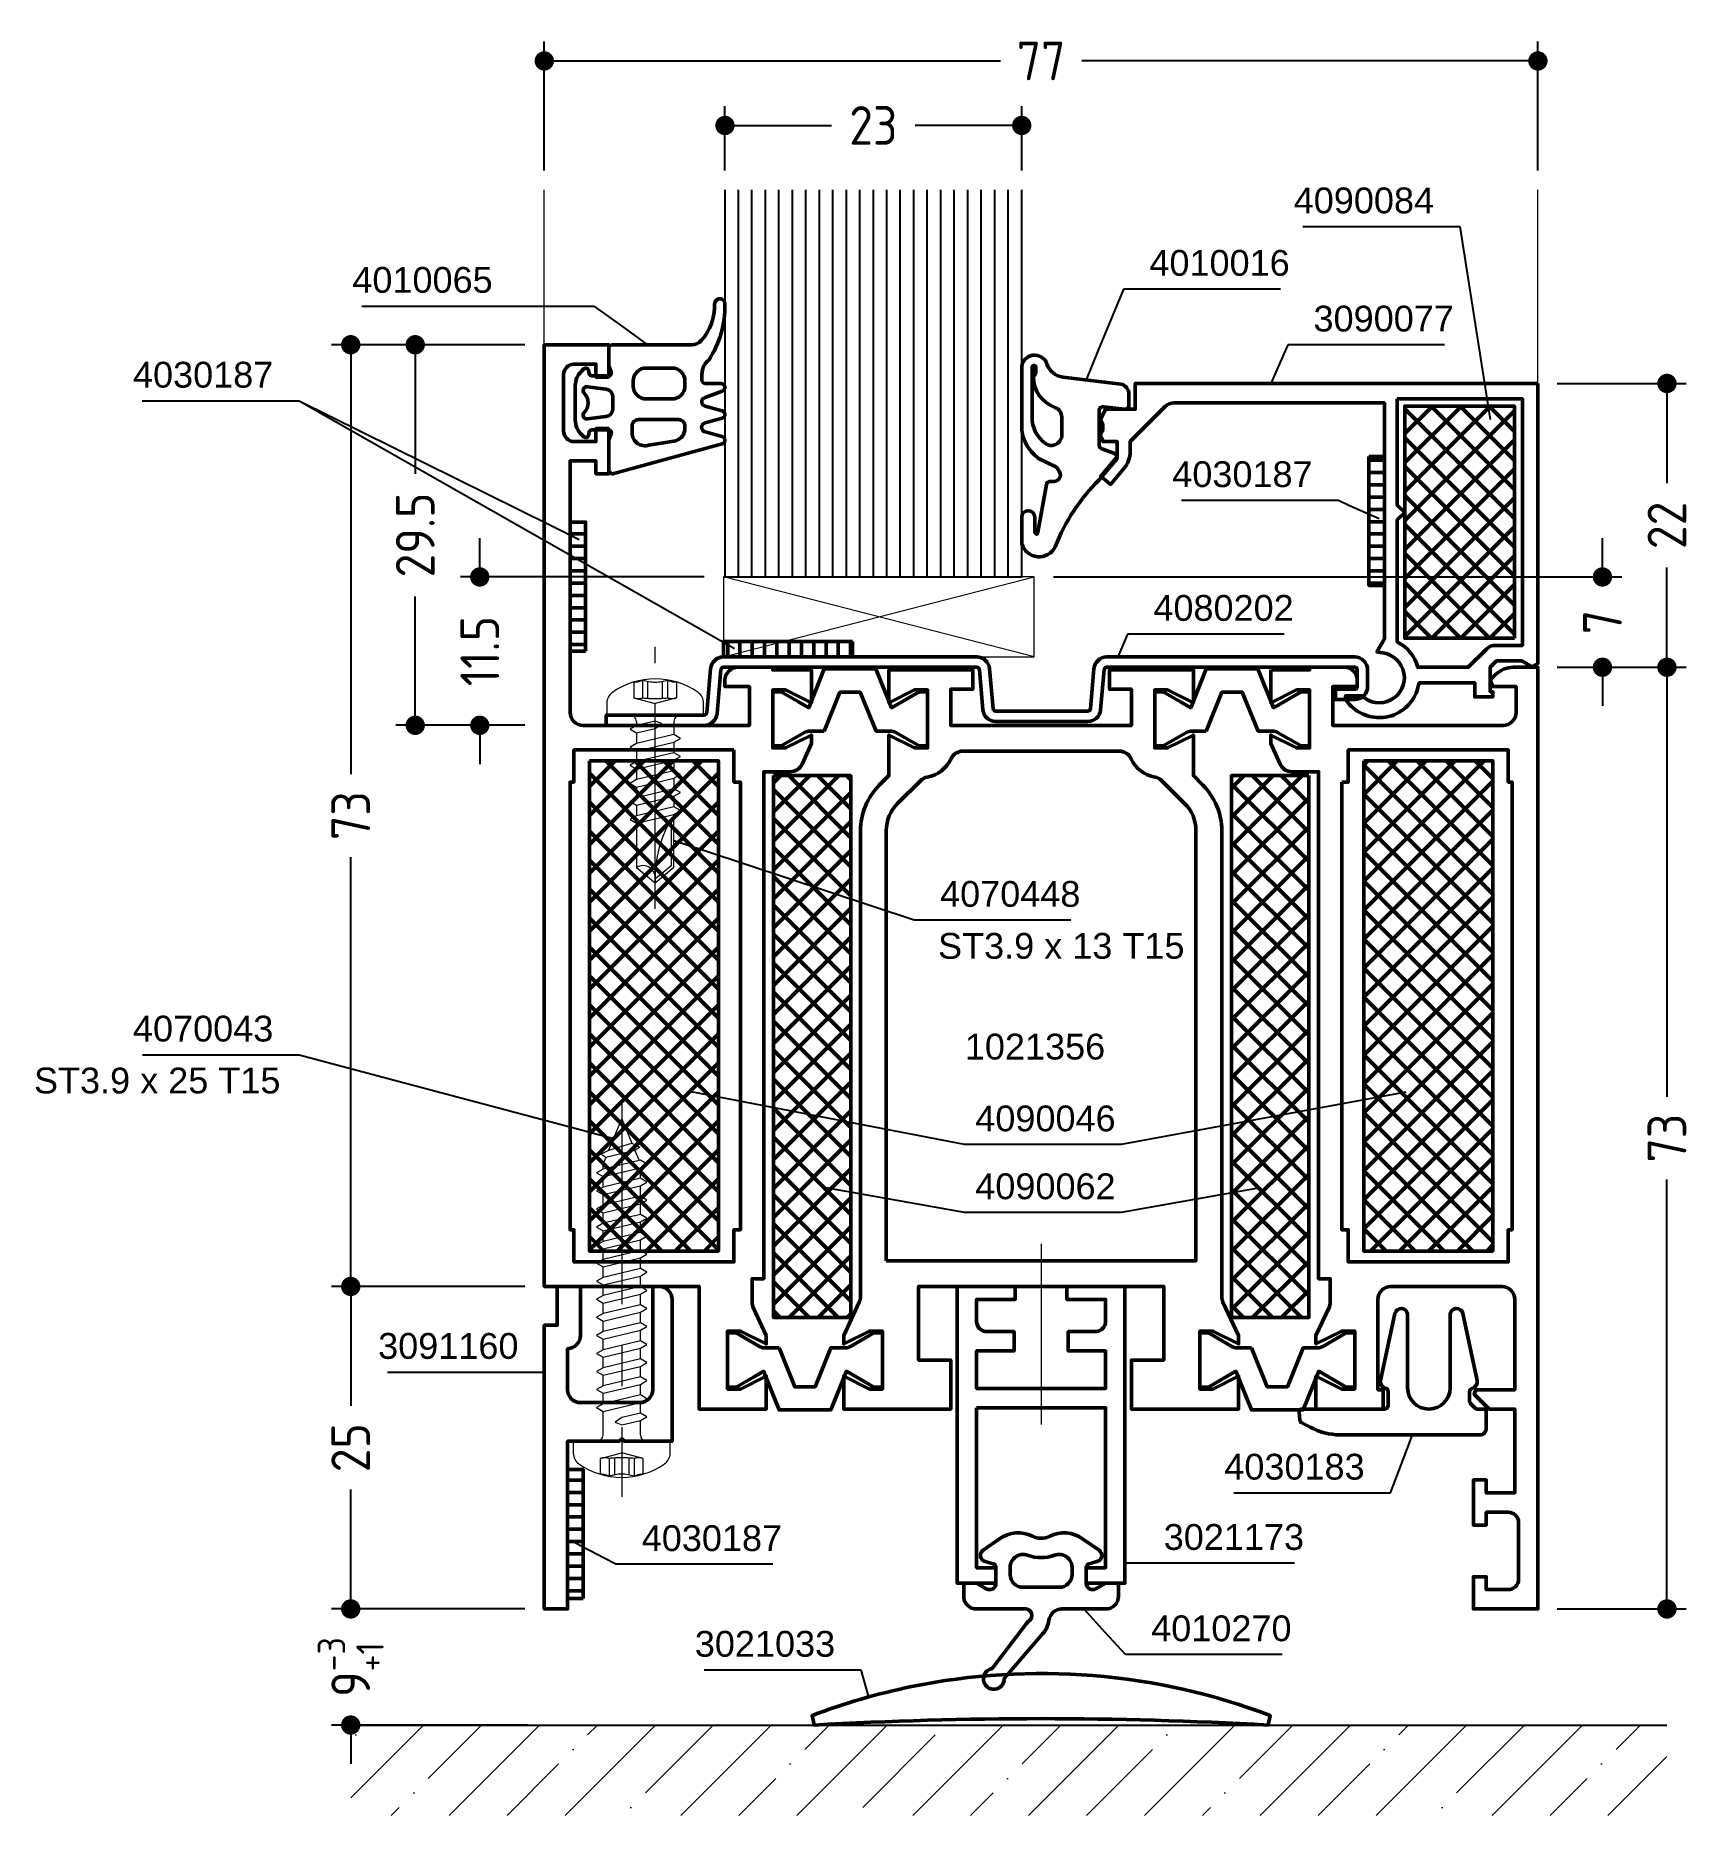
# Model space of a CAD drawing. Header units: millimetres. Extents: x 34 to 162, y 72 to 210.
import ezdxf
from ezdxf.enums import TextEntityAlignment as Align

# ---------------------------------------------------------------- set-up
doc = ezdxf.new("R2010")
doc.units = ezdxf.units.MM
doc.linetypes.add('CENTER', pattern=[50.8, 31.75, -6.35, 6.35, -6.35])
doc.linetypes.add('HIDDEN', pattern=[9.525, 6.35, -3.175])
for name, color, linetype, lineweight in [('AM_5', 3, 'Continuous', 25), ('AM_C', 50, 'Continuous', 50), ('AM_S', 80, 'Continuous', 50), ('Cent3', 70, 'CENTER', 18), ('CHide4', 10, 'HIDDEN', 13), ('Cont2', 2, 'Continuous', 25), ('Cont3', 70, 'Continuous', 18), ('Cont4', 10, 'Continuous', 13)]:
    doc.layers.add(name, color=color, linetype=linetype, lineweight=lineweight)
doc.styles.add('HBS_DIMTEXTSTYLE', font='isocp.shx')
doc.styles.add('SWISSL', font='swissl.ttf')
doc.dimstyles.new('Konstruktionsschnitt 1-1$0', dxfattribs={"dimscale": 0, "dimtxt": 3, "dimasz": 1.5, "dimexe": 1.5, "dimexo": 1.5, "dimgap": 1.5, "dimtad": 0, "dimdsep": 46, "dimtxsty": 'HBS_DIMTEXTSTYLE', "dimblk": 'PUNKT', "dimcen": 0, "dimclrd": 3, "dimclre": 3, "dimclrt": 2, "dimadec": 1, "dimazin": 2, "dimtfac": 0.7, "dimtofl": 0, "dimtmove": 0, "dimatfit": 3, "dimfxl": 0, "dimtolj": 1, "dimtzin": 0, "dimarcsym": 0})

msp = doc.modelspace()

# ---------------------------------------------------------------- texts
at = {"layer": 'AM_5', "color": 2, "char_height": 2, "style": 'SWISSL'}
for s, insert, attachment_point in [('1021356', (116.885, 132.713), 3), ('4090046', (106.818, 125.118), 7), ('4090062', (106.818, 119.856), 7)]:
    msp.add_mtext(s, dxfattribs=dict(at, insert=insert, attachment_point=attachment_point))

# ---------------------------------------------------------------- blocks, each defined once
blk = doc.blocks.new('*U22', base_point=(87.42, 214.28))
for p, q in [((88.46, 214.28), (88.46, 244.28)), ((89.51, 214.28), (89.51, 244.28)), ((90.56, 214.28), (90.56, 244.28)), ((91.6, 214.28), (91.6, 244.28)), ((92.65, 214.28), (92.65, 244.28)), ((93.69, 214.28), (93.69, 244.28)), ((94.74, 214.28), (94.74, 244.28)), ((95.78, 214.28), (95.78, 244.28)), ((96.83, 214.28), (96.83, 244.28)), ((97.87, 214.28), (97.87, 244.28)), ((98.92, 214.28), (98.92, 244.28)), ((99.96, 214.28), (99.96, 244.28)), ((101.01, 214.28), (101.01, 244.28)), ((102.06, 214.28), (102.06, 244.28)), ((103.1, 214.28), (103.1, 244.28)), ((104.15, 214.28), (104.15, 244.28)), ((105.19, 214.28), (105.19, 244.28)), ((106.24, 214.28), (106.24, 244.28)), ((107.28, 214.28), (107.28, 244.28)), ((108.33, 214.28), (108.33, 244.28)), ((109.37, 214.28), (109.37, 244.28))]:
    blk.add_line(p, q)
blk.add_lwpolyline([(87.42, 244.28), (87.42, 214.28), (110.42, 214.28), (110.42, 244.28)])
blk = doc.blocks.new('PUNKT')
at = {"color": 0, "linetype": 'Continuous'}
blk.add_line((-0.5, 0), (-1, 0), dxfattribs=at)
at = {"color": 0, "linetype": 'Continuous', "const_width": 0.5}
blk.add_lwpolyline([(-0.25, 0, 1), (0.25, 0, 1)], format="xyb", close=True, dxfattribs=at)
blk = doc.blocks.new('*D30')
at = {"layer": 'AM_5', "color": 3, "lineweight": -2, "transparency": 16777216}
for p, q in [((71.92, 186.12), (56.92, 186.12)), ((58.42, 184.62), (58.42, 152.83)), ((58.42, 114.62), (58.42, 146.4)), ((71.92, 113.12), (56.92, 113.12))]:
    blk.add_line(p, q, dxfattribs=at)
at = {"layer": 'AM_5', "color": 3, "lineweight": -2, "transparency": 16777216, "xscale": 1.5, "yscale": 1.5, "zscale": 1.5}
for p, rotation in [((58.42, 186.12), 90), ((58.42, 113.12), 270)]:
    blk.add_blockref('PUNKT', p, dxfattribs=dict(at, rotation=rotation))
at = {"layer": 'AM_5', "color": 2, "transparency": 16777216, "insert": (58.42, 149.62), "char_height": 3, "attachment_point": 5, "rotation": 90, "style": 'HBS_DIMTEXTSTYLE'}
blk.add_mtext('\\A1;73', dxfattribs=at)
blk = doc.blocks.new('*D31')
at = {"layer": 'AM_5', "color": 3, "lineweight": -2, "transparency": 16777216}
for p, q in [((151.92, 161.12), (161.92, 161.12)), ((160.42, 159.62), (160.42, 127.83)), ((160.42, 89.62), (160.42, 121.4)), ((151.92, 88.12), (161.92, 88.12))]:
    blk.add_line(p, q, dxfattribs=at)
at = {"layer": 'AM_5', "color": 3, "lineweight": -2, "transparency": 16777216, "xscale": 1.5, "yscale": 1.5, "zscale": 1.5}
for p, rotation in [((160.42, 161.12), 90), ((160.42, 88.12), 270)]:
    blk.add_blockref('PUNKT', p, dxfattribs=dict(at, rotation=rotation))
at = {"layer": 'AM_5', "color": 2, "transparency": 16777216, "insert": (160.42, 124.62), "char_height": 3, "attachment_point": 5, "rotation": 90, "style": 'HBS_DIMTEXTSTYLE'}
blk.add_mtext('\\A1;73', dxfattribs=at)
blk = doc.blocks.new('*D32')
at = {"layer": 'AM_5', "color": 3, "lineweight": -2, "transparency": 16777216}
for p, q in [((58.42, 89.62), (58.42, 91.12)), ((71.92, 88.12), (56.92, 88.12)), ((72.12, 79.12), (56.92, 79.12)), ((58.42, 77.62), (58.42, 76.12))]:
    blk.add_line(p, q, dxfattribs=at)
at = {"layer": 'AM_5', "color": 3, "lineweight": -2, "transparency": 16777216, "xscale": 1.5, "yscale": 1.5, "zscale": 1.5}
for p, rotation in [((58.42, 88.12), 270), ((58.42, 79.12), 90)]:
    blk.add_blockref('PUNKT', p, dxfattribs=dict(at, rotation=rotation))
at = {"layer": 'AM_5', "color": 2, "transparency": 16777216, "insert": (58.42, 83.62), "char_height": 3, "attachment_point": 5, "rotation": 90, "style": 'HBS_DIMTEXTSTYLE'}
blk.add_mtext('\\A1;9{}{\\H0.71x;\\C2;\\S-3^ +1;}', dxfattribs=at)
blk = doc.blocks.new('ws4070043')
at = {"layer": 'Cent3', "ltscale": 0.5}
blk.add_line((0, -26.5), (0, 4.3), dxfattribs=at)
at = {"layer": 'CHide4', "ltscale": 0.3}
for p, q in [((-0.97, 1.33), (-0.97, 2.72)), ((-0.56, 1.33), (-0.56, 2.61)), ((0.56, 1.33), (0.56, 2.61)), ((0.97, 1.33), (0.97, 2.72))]:
    blk.add_line(p, q, dxfattribs=at)
for points in [[(-1.65, 2.56), (-1.65, 1.33)], [(1.65, 2.56), (1.65, 1.33)], [(-1.65, 1.33), (0, 0.89)], [(1.65, 1.33), (0, 0.89)]]:
    blk.add_lwpolyline(points, dxfattribs=at)
for centre, radius, start, end in [((-1.59, 3.84), 1.28, 267.2848, 298.8872), ((0, 5.49), 2.94, 250.6988, 289.3012), ((1.59, 3.84), 1.28, 241.1128, 272.7152), ((-1.31, 2.49), 1.21, 253.6643, 286.3357), ((0, 11.41), 10.13, 264.4948, 275.5052), ((1.31, 2.49), 1.21, 253.6643, 286.3357)]:
    blk.add_arc(centre, radius, start, end, dxfattribs=at)
at = {"layer": 'Cont4'}
blk.add_lwpolyline([(3.32, 1.75, 0.314856), (-3.32, 1.75, 0.244912), (-3.75, 0.93), (-3.75, 0), (3.75, 0), (3.75, 0.93, 0.244912), (3.32, 1.75, 0.138291)], format="xyb", dxfattribs=at)
for points in [[(-1.95, -1.9), (-1.45, -2.19), (0, -1.84), (0.5, -1.47), (0, -1.27), (-1.45, -1.61)], [(-1.95, -3.3), (-1.45, -3.59), (1.45, -2.9), (1.95, -2.61), (1.45, -2.32), (-1.45, -3.01)], [(-1.95, -4.7), (-1.45, -4.99), (1.45, -4.3), (1.95, -4.01), (1.45, -3.72), (-1.45, -4.41)], [(-1.95, -6.1), (-1.45, -6.39), (1.45, -5.7), (1.95, -5.41), (1.45, -5.12), (-1.45, -5.81)], [(-1.95, -7.5), (-1.45, -7.79), (1.45, -7.1), (1.95, -6.81), (1.45, -6.52), (-1.45, -7.21)], [(-1.95, -8.9), (-1.45, -9.19), (1.45, -8.5), (1.95, -8.21), (1.45, -7.92), (-1.45, -8.61)], [(-1.95, -10.3), (-1.45, -10.59), (1.45, -9.9), (1.95, -9.61), (1.45, -9.32), (-1.45, -10.01)], [(-1.95, -11.7), (-1.45, -11.99), (1.45, -11.3), (1.95, -11.01), (1.45, -10.72), (-1.45, -11.41)], [(-1.95, -13.1), (-1.45, -13.39), (1.45, -12.7), (1.95, -12.41), (1.45, -12.12), (-1.45, -12.81)], [(-1.95, -14.5), (-1.45, -14.79), (1.45, -14.1), (1.95, -13.81), (1.45, -13.52), (-1.45, -14.21)], [(-1.95, -15.9), (-1.45, -16.19), (1.45, -15.5), (1.95, -15.21), (1.45, -14.92), (-1.45, -15.61)], [(-1.95, -17.3), (-1.45, -17.59), (1.45, -16.9), (1.95, -16.61), (1.45, -16.32), (-1.45, -17.01)], [(-1.95, -18.7), (-1.45, -18.99), (1.45, -18.3), (1.95, -18.01), (1.45, -17.72), (-1.45, -18.41)], [(-1.45, -20.39), (1.45, -19.7), (1.95, -19.41), (1.45, -19.12), (-1.45, -19.81), (-1.95, -20.1)], [(-1.45, -21.21), (-1.95, -21.5), (-1.45, -21.79), (1.45, -21.1), (1.95, -20.81), (1.45, -20.52)], [(1.24, -22), (1.63, -22.27), (1.01, -22.57), (-0.78, -23.11), (-1.41, -22.8), (-1.02, -22.54)]]:
    blk.add_lwpolyline(points, close=True, dxfattribs=at)
for points in [[(-1.45, -0.5), (-1.45, -1.61)], [(1.45, -0.5), (1.45, -2.32)], [(-1.45, -2.19), (-1.45, -3.01)], [(-1.45, -3.59), (-1.45, -4.41)], [(1.45, -2.9), (1.45, -3.72)], [(-1.45, -4.99), (-1.45, -5.81)], [(1.45, -4.3), (1.45, -5.12)], [(-1.45, -6.39), (-1.45, -7.21)], [(1.45, -5.7), (1.45, -6.52)], [(-1.45, -7.79), (-1.45, -8.61)], [(1.45, -7.1), (1.45, -7.92)], [(-1.45, -9.19), (-1.45, -10.01)], [(1.45, -8.5), (1.45, -9.32)], [(-1.45, -10.59), (-1.45, -11.41)], [(1.45, -9.9), (1.45, -10.72)], [(-1.45, -11.99), (-1.45, -12.81)], [(1.45, -11.3), (1.45, -12.12)], [(-1.45, -13.39), (-1.45, -14.21)], [(1.45, -12.7), (1.45, -13.52)], [(-1.45, -14.79), (-1.45, -15.61)], [(1.45, -14.1), (1.45, -14.92)], [(-1.45, -16.19), (-1.45, -17.01)], [(1.45, -15.5), (1.45, -16.32)], [(-1.45, -17.59), (-1.45, -18.41)], [(1.45, -16.9), (1.45, -17.72)], [(-1.45, -18.99), (-1.45, -19.81)], [(1.45, -18.3), (1.45, -19.12)], [(-1.45, -20.39), (-1.45, -21.21)], [(1.45, -19.7), (1.45, -20.52)], [(-1.02, -22.54), (-1.34, -21.76)], [(1.24, -22), (1.45, -21.5)], [(1.45, -21.1), (1.45, -21.5)], [(1.01, -22.57), (0, -25), (-0.78, -23.11)]]:
    blk.add_lwpolyline(points, dxfattribs=at)
for centre, start, end in [((-1.95, -0.5), 0, 90), ((1.95, -0.5), 90, 180)]:
    blk.add_arc(centre, 0.5, start, end, dxfattribs=at)
blk = doc.blocks.new('ws4070448')
at = {"layer": 'Cent3', "ltscale": 0.5}
blk.add_lwpolyline([(0, -15.02), (0, 5.29)], dxfattribs=at)
at = {"layer": 'CHide4', "ltscale": 0.3}
for p, q in [((-0.97, 1.33), (-0.97, 2.72)), ((-0.56, 1.33), (-0.56, 2.61)), ((0.56, 1.33), (0.56, 2.61)), ((0.97, 1.33), (0.97, 2.72))]:
    blk.add_line(p, q, dxfattribs=at)
for points in [[(-1.65, 2.56), (-1.65, 1.33)], [(1.65, 2.56), (1.65, 1.33)], [(-1.65, 1.33), (0, 0.89)], [(1.65, 1.33), (0, 0.89)]]:
    blk.add_lwpolyline(points, dxfattribs=at)
for centre, radius, start, end in [((-1.59, 3.84), 1.28, 267.2848, 298.8872), ((0, 5.49), 2.94, 250.6988, 289.3012), ((1.59, 3.84), 1.28, 241.1128, 272.7152), ((-1.31, 2.49), 1.21, 253.6643, 286.3357), ((0, 11.41), 10.13, 264.4948, 275.5052), ((1.31, 2.49), 1.21, 253.6643, 286.3357)]:
    blk.add_arc(centre, radius, start, end, dxfattribs=at)
at = {"layer": 'Cont4'}
blk.add_lwpolyline([(3.32, 1.75, 0.314856), (-3.32, 1.75, 0.244912), (-3.75, 0.93), (-3.75, 0), (3.75, 0), (3.75, 0.93, 0.244912), (3.32, 1.75, 0.138291)], format="xyb", dxfattribs=at)
for points in [[(-1.95, -1.1), (-1.45, -1.39), (0, -1.04), (0.5, -0.67), (0, -0.47), (-1.45, -0.81)], [(-1.95, -2.5), (-1.45, -2.79), (1.45, -2.1), (1.95, -1.81), (1.45, -1.52), (-1.45, -2.21)], [(-1.95, -3.9), (-1.45, -4.19), (1.45, -3.5), (1.95, -3.21), (1.45, -2.92), (-1.45, -3.61)], [(-1.95, -5.3), (-1.45, -5.59), (1.45, -4.9), (1.95, -4.61), (1.45, -4.32), (-1.45, -5.01)], [(-1.95, -6.7), (-1.45, -6.99), (1.45, -6.3), (1.95, -6.01), (1.45, -5.72), (-1.45, -6.41)], [(-1.45, -8.39), (1.45, -7.7), (1.95, -7.41), (1.45, -7.12), (-1.45, -7.81), (-1.95, -8.1)]]:
    blk.add_lwpolyline(points, close=True, dxfattribs=at)
for points in [[(-1.45, -0.5), (-1.45, -0.81)], [(1.45, -0.5), (1.45, -1.52)], [(-1.45, -1.39), (-1.45, -2.21)], [(-1.45, -1.39), (-1.45, -2.21)], [(1.45, -2.1), (1.45, -2.92)], [(-1.45, -2.79), (-1.45, -3.61)], [(1.45, -3.5), (1.45, -4.32)], [(-1.45, -4.19), (-1.45, -5.01)], [(1.45, -4.9), (1.45, -5.72)], [(-1.45, -5.59), (-1.45, -6.41)], [(1.45, -6.3), (1.45, -7.12)], [(-1.45, -6.99), (-1.45, -7.81)], [(-1.45, -8.38), (-1.45, -11.81), (0, -13), (1.45, -11.79), (1.45, -7.7)], [(1.24, -8.17), (1.24, -11.7), (0.03, -12.71)]]:
    blk.add_lwpolyline(points, dxfattribs=at)
for centre, radius, start, end in [((-1.95, -0.5), 0.5, 0, 90), ((1.95, -0.5), 0.5, 90, 180), ((8.74, -12.6), 8.74, 146.5114, 182.6031), ((-0.95, -12.64), 0.965, 350.682, 121.1143)]:
    blk.add_arc(centre, radius, start, end, dxfattribs=at)
blk = doc.blocks.new('*D37')
at = {"layer": 'AM_5', "color": 3, "lineweight": -2, "transparency": 16777216}
for p, q in [((151.92, 183.12), (161.92, 183.12)), ((160.42, 181.62), (160.42, 175.39)), ((160.42, 162.62), (160.42, 168.84)), ((151.92, 161.12), (161.92, 161.12))]:
    blk.add_line(p, q, dxfattribs=at)
at = {"layer": 'AM_5', "color": 3, "lineweight": -2, "transparency": 16777216, "xscale": 1.5, "yscale": 1.5, "zscale": 1.5}
for p, rotation in [((160.42, 183.12), 90), ((160.42, 161.12), 270)]:
    blk.add_blockref('PUNKT', p, dxfattribs=dict(at, rotation=rotation))
at = {"layer": 'AM_5', "color": 2, "transparency": 16777216, "insert": (160.42, 172.12), "char_height": 3, "attachment_point": 5, "rotation": 90, "style": 'HBS_DIMTEXTSTYLE'}
blk.add_mtext('\\A1;22', dxfattribs=at)
blk = doc.blocks.new('*D38')
at = {"layer": 'AM_5', "color": 3, "lineweight": -2, "transparency": 16777216}
for p, q in [((155.42, 169.62), (155.42, 171.12)), ((112.87, 168.12), (156.92, 168.12)), ((151.92, 161.12), (156.92, 161.12)), ((155.42, 159.62), (155.42, 158.12))]:
    blk.add_line(p, q, dxfattribs=at)
at = {"layer": 'AM_5', "color": 3, "lineweight": -2, "transparency": 16777216, "xscale": 1.5, "yscale": 1.5, "zscale": 1.5}
for p, rotation in [((155.42, 168.12), 270), ((155.42, 161.12), 90)]:
    blk.add_blockref('PUNKT', p, dxfattribs=dict(at, rotation=rotation))
at = {"layer": 'AM_5', "color": 2, "transparency": 16777216, "insert": (155.42, 164.62), "char_height": 3, "attachment_point": 5, "rotation": 90, "style": 'HBS_DIMTEXTSTYLE'}
blk.add_mtext('\\A1;7', dxfattribs=at)
blk = doc.blocks.new('*D39')
at = {"layer": 'AM_5', "color": 3, "lineweight": -2, "transparency": 16777216}
for p, q in [((71.92, 186.12), (61.92, 186.12)), ((63.42, 184.62), (63.42, 176.12)), ((63.42, 158.12), (63.42, 166.61)), ((71.92, 156.62), (61.92, 156.62))]:
    blk.add_line(p, q, dxfattribs=at)
at = {"layer": 'AM_5', "color": 3, "lineweight": -2, "transparency": 16777216, "xscale": 1.5, "yscale": 1.5, "zscale": 1.5}
for p, rotation in [((63.42, 186.12), 90), ((63.42, 156.62), 270)]:
    blk.add_blockref('PUNKT', p, dxfattribs=dict(at, rotation=rotation))
at = {"layer": 'AM_5', "color": 2, "transparency": 16777216, "insert": (63.42, 171.37), "char_height": 3, "attachment_point": 5, "rotation": 90, "style": 'HBS_DIMTEXTSTYLE'}
blk.add_mtext('\\A1;29.5', dxfattribs=at)
blk = doc.blocks.new('*D40')
at = {"layer": 'AM_5', "color": 3, "lineweight": -2, "transparency": 16777216}
for p, q in [((68.42, 169.62), (68.42, 171.12)), ((85.8, 168.12), (66.92, 168.12)), ((71.92, 156.62), (66.92, 156.62)), ((68.42, 155.12), (68.42, 153.62))]:
    blk.add_line(p, q, dxfattribs=at)
at = {"layer": 'AM_5', "color": 3, "lineweight": -2, "transparency": 16777216, "xscale": 1.5, "yscale": 1.5, "zscale": 1.5}
for p, rotation in [((68.42, 168.12), 270), ((68.42, 156.62), 90)]:
    blk.add_blockref('PUNKT', p, dxfattribs=dict(at, rotation=rotation))
at = {"layer": 'AM_5', "color": 2, "transparency": 16777216, "insert": (68.42, 162.37), "char_height": 3, "attachment_point": 5, "rotation": 90, "style": 'HBS_DIMTEXTSTYLE'}
blk.add_mtext('\\A1;11.5', dxfattribs=at)
blk = doc.blocks.new('*D41')
at = {"layer": 'AM_5', "color": 3, "lineweight": -2, "transparency": 16777216}
for p, q in [((71.92, 113.12), (56.92, 113.12)), ((58.42, 111.62), (58.42, 103.87)), ((58.42, 89.62), (58.42, 97.37)), ((71.92, 88.12), (56.92, 88.12))]:
    blk.add_line(p, q, dxfattribs=at)
at = {"layer": 'AM_5', "color": 3, "lineweight": -2, "transparency": 16777216, "xscale": 1.5, "yscale": 1.5, "zscale": 1.5}
for p, rotation in [((58.42, 113.12), 90), ((58.42, 88.12), 270)]:
    blk.add_blockref('PUNKT', p, dxfattribs=dict(at, rotation=rotation))
at = {"layer": 'AM_5', "color": 2, "transparency": 16777216, "insert": (58.42, 100.62), "char_height": 3, "attachment_point": 5, "rotation": 90, "style": 'HBS_DIMTEXTSTYLE'}
blk.add_mtext('\\A1;25', dxfattribs=at)
blk = doc.blocks.new('*D42')
at = {"layer": 'AM_5', "color": 3, "lineweight": -2, "transparency": 16777216}
for p, q in [((87.42, 199.62), (87.42, 204.62)), ((110.42, 199.62), (110.42, 204.62)), ((88.92, 203.12), (95.67, 203.12)), ((108.92, 203.12), (102.17, 203.12))]:
    blk.add_line(p, q, dxfattribs=at)
at = {"layer": 'AM_5', "color": 3, "lineweight": -2, "transparency": 16777216, "xscale": 1.5, "yscale": 1.5, "zscale": 1.5, "rotation": 180}
blk.add_blockref('PUNKT', (87.42, 203.12), dxfattribs=at)
at = {"layer": 'AM_5', "color": 3, "lineweight": -2, "transparency": 16777216, "xscale": 1.5, "yscale": 1.5, "zscale": 1.5}
blk.add_blockref('PUNKT', (110.42, 203.12), dxfattribs=at)
at = {"layer": 'AM_5', "color": 2, "transparency": 16777216, "insert": (98.92, 203.12), "char_height": 3, "attachment_point": 5, "style": 'HBS_DIMTEXTSTYLE'}
blk.add_mtext('\\A1;23', dxfattribs=at)
blk = doc.blocks.new('*D43')
at = {"layer": 'AM_5', "color": 3, "lineweight": -2, "transparency": 16777216}
for p, q in [((73.42, 199.62), (73.42, 209.62)), ((150.42, 199.62), (150.42, 209.62)), ((74.92, 208.12), (108.77, 208.12)), ((148.92, 208.12), (115.07, 208.12))]:
    blk.add_line(p, q, dxfattribs=at)
at = {"layer": 'AM_5', "color": 3, "lineweight": -2, "transparency": 16777216, "xscale": 1.5, "yscale": 1.5, "zscale": 1.5, "rotation": 180}
blk.add_blockref('PUNKT', (73.42, 208.12), dxfattribs=at)
at = {"layer": 'AM_5', "color": 3, "lineweight": -2, "transparency": 16777216, "xscale": 1.5, "yscale": 1.5, "zscale": 1.5}
blk.add_blockref('PUNKT', (150.42, 208.12), dxfattribs=at)
at = {"layer": 'AM_5', "color": 2, "transparency": 16777216, "insert": (111.92, 208.12), "char_height": 3, "attachment_point": 5, "style": 'HBS_DIMTEXTSTYLE'}
blk.add_mtext('\\A1;77', dxfattribs=at)
blk = doc.blocks.new('*S347')
at = {"layer": 'AM_5', "color": 3, "linetype": 'Continuous'}
blk.add_line((130.72, 185.41), (129.73, 183.12), dxfattribs=at)
at = {"layer": 'AM_5', "color": 3}
for p, q in [((131.03, 186.12), (130.72, 185.41)), ((143.18, 186.12), (131.03, 186.12))]:
    blk.add_line(p, q, dxfattribs=at)
at = {"layer": 'AM_5', "color": 2, "insert": (133.03, 187.12), "char_height": 2, "attachment_point": 7, "style": 'SWISSL'}
blk.add_mtext('3090077', dxfattribs=at)
blk = doc.blocks.new('*S348')
at = {"layer": 'AM_5', "color": 3}
for p, q in [((118.31, 190.44), (116.35, 185.71)), ((130.47, 190.44), (118.31, 190.44))]:
    blk.add_line(p, q, dxfattribs=at)
at = {"layer": 'AM_5', "color": 3, "linetype": 'Continuous'}
blk.add_line((116.35, 185.71), (115.4, 183.4), dxfattribs=at)
at = {"layer": 'AM_5', "color": 2, "insert": (120.31, 191.44), "char_height": 2, "attachment_point": 7, "style": 'SWISSL'}
blk.add_mtext('4010016', dxfattribs=at)
blk = doc.blocks.new('*S349')
at = {"layer": 'AM_5', "color": 3}
for p, q in [((59.29, 189.12), (77.27, 189.12)), ((77.27, 189.12), (79.4, 187.58))]:
    blk.add_line(p, q, dxfattribs=at)
at = {"layer": 'AM_5', "color": 3, "linetype": 'Continuous'}
blk.add_line((79.4, 187.58), (81.43, 186.12), dxfattribs=at)
at = {"layer": 'AM_5', "color": 2, "insert": (69.42, 190.12), "char_height": 2, "attachment_point": 9, "style": 'SWISSL'}
blk.add_mtext('4010065', dxfattribs=at)
blk = doc.blocks.new('*S350')
at = {"layer": 'AM_5', "color": 3}
for p, q in [((42.27, 181.77), (54.42, 181.77)), ((54.42, 181.77), (73.89, 172.14)), ((54.42, 181.77), (86, 163.81))]:
    blk.add_line(p, q, dxfattribs=at)
at = {"layer": 'AM_5', "color": 3, "linetype": 'Continuous'}
for p, q in [((73.89, 172.14), (76.13, 171.03)), ((86, 163.81), (88.17, 162.58))]:
    blk.add_line(p, q, dxfattribs=at)
at = {"layer": 'AM_5', "color": 2, "insert": (52.42, 182.77), "char_height": 2, "attachment_point": 9, "style": 'SWISSL'}
blk.add_mtext('4030187', dxfattribs=at)
blk = doc.blocks.new('*S351')
at = {"layer": 'AM_5', "color": 3}
for p, q in [((118.62, 163.69), (117.87, 161.92)), ((130.76, 163.69), (118.62, 163.69))]:
    blk.add_line(p, q, dxfattribs=at)
at = {"layer": 'AM_5', "color": 2, "insert": (120.62, 164.69), "char_height": 2, "attachment_point": 7, "style": 'SWISSL'}
blk.add_mtext('4080202', dxfattribs=at)
blk = doc.blocks.new('*S352')
at = {"layer": 'AM_5', "color": 3}
for p, q in [((122.81, 174.06), (134.96, 174.06)), ((134.96, 174.06), (135.83, 173.67))]:
    blk.add_line(p, q, dxfattribs=at)
at = {"layer": 'AM_5', "color": 3, "linetype": 'Continuous'}
blk.add_line((135.83, 173.67), (138.12, 172.65), dxfattribs=at)
at = {"layer": 'AM_5', "color": 2, "insert": (132.96, 175.06), "char_height": 2, "attachment_point": 9, "style": 'SWISSL'}
blk.add_mtext('4030187', dxfattribs=at)
blk = doc.blocks.new('*S353')
at = {"layer": 'AM_5', "color": 3, "linetype": 'Continuous'}
blk.add_line((85.84, 146.89), (83.47, 147.67), dxfattribs=at)
at = {"layer": 'AM_5', "color": 3}
for p, q in [((102.09, 141.52), (85.84, 146.89)), ((114.23, 141.52), (102.09, 141.52))]:
    blk.add_line(p, q, dxfattribs=at)
at = {"layer": 'AM_5', "color": 2, "insert": (104.09, 142.52), "char_height": 2, "attachment_point": 7, "style": 'SWISSL'}
blk.add_mtext('4070448', dxfattribs=at)
blk = doc.blocks.new('ZAHL links')
at = {"layer": 'AM_5', "color": 2, "style": 'SWISSL'}
blk.add_attdef('XXX', (1.85, -2.5), '', height=1.5, dxfattribs=at)
blk = doc.blocks.new('*S354')
at = {"layer": 'AM_5', "color": 3, "linetype": 'Continuous'}
blk.add_line((78.05, 92.06), (75.83, 93.22), dxfattribs=at)
at = {"layer": 'AM_5', "color": 3}
for p, q in [((78.97, 91.58), (78.05, 92.06)), ((91.12, 91.58), (78.97, 91.58))]:
    blk.add_line(p, q, dxfattribs=at)
at = {"layer": 'AM_5', "color": 2, "insert": (80.97, 92.58), "char_height": 2, "attachment_point": 7, "style": 'SWISSL'}
blk.add_mtext('4030187', dxfattribs=at)
blk = doc.blocks.new('*S355')
at = {"layer": 'AM_5', "color": 3}
blk.add_line((61.26, 106.48), (70.92, 106.48), dxfattribs=at)
at = {"layer": 'AM_5', "color": 3, "linetype": 'Continuous'}
blk.add_line((70.92, 106.48), (73.42, 106.48), dxfattribs=at)
at = {"layer": 'AM_5', "color": 2, "insert": (71.42, 107.48), "char_height": 2, "attachment_point": 9, "style": 'SWISSL'}
blk.add_mtext('3091160', dxfattribs=at)
blk = doc.blocks.new('*S356')
at = {"layer": 'AM_5', "color": 3}
for p, q in [((85.82, 83.39), (97.96, 83.39)), ((97.96, 83.39), (98.54, 81.29))]:
    blk.add_line(p, q, dxfattribs=at)
at = {"layer": 'AM_5', "color": 2, "insert": (95.96, 84.39), "char_height": 2, "attachment_point": 9, "style": 'SWISSL'}
blk.add_mtext('3021033', dxfattribs=at)
blk = doc.blocks.new('*S357')
at = {"layer": 'AM_5', "color": 3, "linetype": 'Continuous'}
blk.add_line((116.91, 86.27), (115.22, 88.12), dxfattribs=at)
at = {"layer": 'AM_5', "color": 3}
for p, q in [((118.45, 84.59), (116.91, 86.27)), ((130.61, 84.59), (118.45, 84.59))]:
    blk.add_line(p, q, dxfattribs=at)
at = {"layer": 'AM_5', "color": 2, "insert": (120.45, 85.59), "char_height": 2, "attachment_point": 7, "style": 'SWISSL'}
blk.add_mtext('4010270', dxfattribs=at)
blk = doc.blocks.new('*S358')
at = {"layer": 'AM_5', "color": 3, "linetype": 'Continuous'}
blk.add_line((139.82, 99.28), (140.71, 101.62), dxfattribs=at)
at = {"layer": 'AM_5', "color": 3}
for p, q in [((138.99, 97.12), (139.82, 99.28)), ((126.85, 97.12), (138.99, 97.12))]:
    blk.add_line(p, q, dxfattribs=at)
at = {"layer": 'AM_5', "color": 2, "insert": (136.99, 98.12), "char_height": 2, "attachment_point": 9, "style": 'SWISSL'}
blk.add_mtext('4030183', dxfattribs=at)
blk = doc.blocks.new('*S359')
at = {"layer": 'AM_5', "color": 3, "linetype": 'Continuous'}
blk.add_line((120.92, 91.67), (118.42, 91.67), dxfattribs=at)
at = {"layer": 'AM_5', "color": 3}
blk.add_line((131.56, 91.67), (120.92, 91.67), dxfattribs=at)
at = {"layer": 'AM_5', "color": 2, "insert": (121.42, 92.67), "char_height": 2, "attachment_point": 7, "style": 'SWISSL'}
blk.add_mtext('3021173', dxfattribs=at)
blk = doc.blocks.new('*S360')
at = {"layer": 'AM_5', "color": 3}
for p, q in [((42.29, 131.08), (54.42, 131.08)), ((54.42, 131.08), (76.37, 125.24))]:
    blk.add_line(p, q, dxfattribs=at)
at = {"layer": 'AM_5', "color": 3, "linetype": 'Continuous'}
blk.add_line((76.37, 125.24), (78.79, 124.6), dxfattribs=at)
at = {"layer": 'AM_5', "color": 2, "insert": (52.42, 132.08), "char_height": 2, "attachment_point": 9, "style": 'SWISSL'}
blk.add_mtext('4070043', dxfattribs=at)
blk = doc.blocks.new('ZAHL rechts')
at = {"layer": 'AM_5', "color": 2, "style": 'SWISSL'}
blk.add_attdef('XXX', text='', height=1.5, dxfattribs=at).set_placement((-1.95, -2.5), align=Align.RIGHT)
blk = doc.blocks.new('*S361')
at = {"layer": 'AM_5', "color": 3}
for p, q in [((132.21, 195.28), (144.37, 195.28)), ((144.37, 195.28), (146.32, 182.79))]:
    blk.add_line(p, q, dxfattribs=at)
at = {"layer": 'AM_5', "color": 3, "linetype": 'Continuous'}
blk.add_line((146.32, 182.79), (146.71, 180.32), dxfattribs=at)
at = {"layer": 'AM_5', "color": 2, "insert": (142.37, 196.28), "char_height": 2, "attachment_point": 9, "style": 'SWISSL'}
blk.add_mtext('4090084', dxfattribs=at)
blk = doc.blocks.new('WI1021356')
for points in [[(-59.8, 27.2), (-60.81, 29.36, -0.109518), (-60.9, 29.78), (-60.9, 31.6), (-60, 31.6), (-60, 70.9), (-57.94, 70.9, 0.294108), (-57.03, 71.49), (-56.3, 73.1), (-56.3, 73.75), (-58.3, 72.75), (-59.3, 72.75), (-59.3, 77.25), (-58.3, 77.25), (-56.3, 76.25), (-56.3, 78.8), (-59.3, 78.8), (-59.3, 79), (-62, 79, 0.414214), (-63, 78), (-63, 77.5), (-61.1, 77.5), (-61.1, 74.5), (-74, 74.5, -0.414214), (-75, 75.5), (-75, 95), (-73, 95), (-73, 94), (-72, 94), (-72, 97.5), (-73, 97.5), (-73, 96.5), (-74.7, 96.5, -0.414214), (-75.5, 97.3), (-75.5, 101.7, -0.414214), (-74.7, 102.5), (-73, 102.5), (-73, 101.5), (-72, 101.5), (-72, 104), (-77, 104), (-77, 31), (-65, 31), (-65, 21.5), (-59.8, 21.5), (-59.8, 24.05), (-61.8, 23.05), (-62.8, 23.05), (-62.8, 27.55), (-61.8, 27.55), (-59.8, 26.55), (-59.8, 27.2)], [(-55.31, 74.05), (-56.43, 74.05, 0.131652), (-56.83, 73.94), (-58.64, 72.9), (-59.3, 72.9), (-59.3, 77.1), (-58.64, 77.1), (-57.3, 76.33), (-56.81, 76.04), (-56.51, 75.87), (-55.3, 78.87), (-51.3, 78.87), (-50.09, 75.87), (-47.96, 77.1), (-47.3, 77.1), (-47.3, 72.9), (-47.96, 72.9), (-49.77, 73.94, 0.131652), (-50.17, 74.05), (-51.29, 74.05), (-52.52, 77.07), (-54.09, 77.07)], [(-52.5, 66.33, -0.198912), (-51.04, 69.86), (-50.3, 70.6), (-50.3, 73.75), (-48.3, 72.75), (-47.3, 72.75), (-47.3, 77.25), (-48.3, 77.25), (-50.3, 76.25), (-50.3, 78.8), (-43.8, 78.8), (-43.8, 77.3), (-45.5, 77.3), (-45.5, 74.5), (-31.5, 74.5), (-31.5, 77.3), (-33.2, 77.3), (-33.2, 78.8), (-26.7, 78.8), (-26.7, 76.25), (-28.7, 77.25), (-29.7, 77.25), (-29.7, 72.75), (-28.7, 72.75), (-26.7, 73.75), (-26.7, 70.6), (-25.96, 69.86, -0.198912), (-24.5, 66.33), (-24.5, 30.21, 0.109518), (-24.41, 29.79), (-23.2, 27.2), (-23.2, 26.55), (-25.2, 27.55), (-26.2, 27.55), (-26.2, 23.05), (-25.2, 23.05), (-23.2, 24.05), (-23.2, 21.5), (-31.5, 21.5), (-31.5, 25.3), (-29, 25.3), (-29, 31), (-48, 31), (-48, 25.3), (-45.5, 25.3), (-45.5, 21.5), (-53.8, 21.5), (-53.8, 24.05), (-51.8, 23.05), (-50.8, 23.05), (-50.8, 27.55), (-51.8, 27.55), (-53.8, 26.55), (-53.8, 27.2), (-52.59, 29.79, 0.109518), (-52.5, 30.21)], [(-25.71, 74.05), (-26.83, 74.05, 0.131652), (-27.23, 73.94), (-29.04, 72.9), (-29.7, 72.9), (-29.7, 77.1), (-29.04, 77.1), (-27.7, 76.33), (-27.21, 76.04), (-26.91, 75.87), (-25.7, 78.87), (-21.7, 78.87), (-20.49, 75.87), (-18.36, 77.1), (-17.7, 77.1), (-17.7, 72.9), (-18.36, 72.9), (-20.17, 73.94, 0.131652), (-20.57, 74.05), (-21.69, 74.05), (-22.91, 77.07), (-24.49, 77.07)], [(-20.7, 78.8), (-20.7, 76.25), (-18.7, 77.25), (-17.7, 77.25), (-17.7, 72.75), (-18.7, 72.75), (-20.7, 73.75), (-20.7, 73.1), (-19.97, 71.49, 0.294108), (-19.06, 70.9), (-17, 70.9), (-17, 31.6), (-16.1, 31.6), (-16.1, 29.78, -0.109518), (-16.19, 29.36), (-17.2, 27.2), (-17.2, 26.55), (-15.2, 27.55), (-14.2, 27.55), (-14.2, 23.05), (-15.2, 23.05), (-17.2, 24.05), (-17.2, 21.5), (-12, 21.5), (-12, 23), (-12.4, 23), (-12.4, 30, -0.414214), (-11.4, 31), (-2.8, 31, -0.414214), (-1.8, 30), (-1.8, 23), (-4.8, 23), (-4.94, 22.66), (-3.78, 21.5), (-1.8, 21.5), (-1.8, 15), (-4, 15), (-4, 16), (-5, 16), (-5, 12.5), (-4, 12.5), (-4, 13.5), (-2.3, 13.5, -0.414214), (-1.5, 12.7), (-1.5, 8.3, -0.414214), (-2.3, 7.5), (-4, 7.5), (-4, 8.5), (-5, 8.5), (-5, 6), (0, 6), (0, 79), (-1.9, 79, 0.198912), (-3.31, 78.41), (-3.71, 78.01), (-3.5, 77.5), (-1.7, 77.5), (-1.7, 75.5, -0.414214), (-2.7, 74.5), (-15.9, 74.5), (-15.9, 77.5), (-14, 77.5), (-14, 78, 0.414214), (-15, 79), (-17.7, 79), (-17.7, 78.8), (-20.7, 78.8)], [(-50.5, 33), (-26.5, 33), (-26.5, 66.33, 0.198912), (-27.38, 68.45), (-29.14, 70.21, 0.154989), (-29.67, 70.49, -0.248244), (-31.53, 71.91, 0.293963), (-32.44, 72.5), (-44.57, 72.5, 0.293963), (-45.48, 71.91, -0.248244), (-47.33, 70.49, 0.154989), (-47.86, 70.21), (-49.62, 68.45, 0.198912), (-50.5, 66.33)], [(-58.81, 26.25), (-59.93, 26.25, -0.131652), (-60.33, 26.36), (-62.14, 27.4), (-62.8, 27.4), (-62.8, 23.2), (-62.14, 23.2), (-60.8, 23.97), (-60.31, 24.26), (-60.01, 24.43), (-58.8, 21.43), (-54.8, 21.43), (-53.59, 24.43), (-51.46, 23.2), (-50.8, 23.2), (-50.8, 27.4), (-51.46, 27.4), (-53.27, 26.36, -0.131652), (-53.67, 26.25), (-54.79, 26.25), (-56.02, 23.23), (-57.59, 23.23)], [(-22.21, 26.25), (-23.33, 26.25, -0.131652), (-23.73, 26.36), (-25.54, 27.4), (-26.2, 27.4), (-26.2, 23.2), (-25.54, 23.2), (-24.2, 23.97), (-23.71, 24.26), (-23.41, 24.43), (-22.2, 21.43), (-18.2, 21.43), (-16.99, 24.43), (-14.86, 23.2), (-14.2, 23.2), (-14.2, 27.4), (-14.86, 27.4), (-16.67, 26.36, -0.131652), (-17.07, 26.25), (-18.19, 26.25), (-19.42, 23.23), (-20.99, 23.23)]]:
    blk.add_lwpolyline(points, format="xyb", close=True)
for points in [[(-62.3, 72.6), (-74.7, 72.6), (-74.7, 70.1), (-75, 70.1), (-75, 35.4), (-74.7, 35.4), (-74.7, 32.9), (-62.3, 32.9), (-62.3, 35.4), (-61.8, 35.4), (-61.8, 70.1), (-62.3, 70.1), (-62.3, 72.6)], [(-15.2, 70.1), (-14.7, 70.1), (-14.7, 72.6), (-2.3, 72.6), (-2.3, 70.1), (-2, 70.1), (-2, 35.4), (-2.3, 35.4), (-2.3, 32.9), (-14.7, 32.9), (-14.7, 35.4), (-15.2, 35.4), (-15.2, 70.1)]]:
    blk.add_lwpolyline(points, close=True)
blk = doc.blocks.new('WI3091160')
blk.add_lwpolyline([(2.8, -9, -0.414214), (1.8, -8), (1.8, -4.83), (2.03, -4.77, 0.34754), (2.8, -3.8), (2.8, 0), (1, 0), (1, -3), (0, -3), (0, -25), (1.8, -25), (1.8, -12), (5.8, -12), (6, -11.8), (6.2, -12), (9.9, -12), (9.9, -1, 0.414214), (8.9, 0), (8.4, 0), (8.4, -8, -0.414214), (7.4, -9), (2.8, -9)], format="xyb", close=True)
blk = doc.blocks.new('WI3021173')
blk.add_lwpolyline([(-30, 9.6), (-20, 9.6), (-20, -2.8), (-21.5, -2.8), (-21.5, -4), (-18.5, -4), (-18.5, 19), (-23, 19), (-23, 18), (-20, 18), (-20, 16.3, -0.414214), (-20.8, 15.5), (-22.9, 15.5), (-22.9, 14), (-20, 14), (-20, 11.1), (-30, 11.1), (-30, 14), (-27.1, 14), (-27.1, 15.5), (-29.2, 15.5, -0.414214), (-30, 16.3), (-30, 18), (-27, 18), (-27, 19), (-31.5, 19), (-31.5, -4), (-28.5, -4), (-28.5, -2.8), (-30, -2.8), (-30, 9.6)], format="xyb", close=True)
blk = doc.blocks.new('WI3090077')
for points in [[(0, 22), (0, 0.3), (-0.45, 0.04), (-1.25, 0.5), (-3.2, 0.5), (-3.7, 0), (-3.7, -1.9), (-3.5, -1.9), (-3.5, -2.3), (-4.9, -2.3), (-4.9, -1.2), (-9.2, -1.2), (-9.3, -1.57, -0.652679), (-14.9, -2.49), (-14.9, -2.2), (-13.66, -2.2, 1.382111), (-12.04, 1.13), (-12.48, 1.19), (-11.9, 2.2), (-11.9, 20.5), (-28.19, 20.5, 0.198912), (-28.89, 20.21), (-31.6, 17.5), (-31.6, 16.71, -0.176327), (-32.07, 15.43), (-33.12, 14.18), (-33.88, 14.82), (-32.6, 16.35), (-32.6, 17.5), (-33.7, 17.5), (-33.93, 17.99, 0.339409), (-33.9, 19.21), (-33.5, 20), (-31.2, 20), (-31.2, 22), (0, 22)], [(-10.9, 20.8), (-10.9, 12.58), (-10.32, 12), (-10.9, 11.42), (-10.9, 1.97, -0.213458), (-9.31, 0), (-5.4, 0), (-3.99, 1.41, -0.198912), (-3.28, 1.7), (-1.2, 1.7), (-1.2, 20.8), (-10.9, 20.8)]]:
    blk.add_lwpolyline(points, format="xyb", close=True)
blk = doc.blocks.new('WI3021033')
blk.add_lwpolyline([(35.59, 0), (35.75, 0.74, 0.142294), (7.95, 2.98), (7.95, 2.98, 0.040161), (0.25, 0.74), (0.41, 0, -0.028383), (35.59, 0)], format="xyb", close=True)
blk = doc.blocks.new('WI4010016')
for points in [[(1.19, 1.96, -0.346133), (1.8, 1.18), (1.8, 0.3, -0.449698), (1.46, 0), (-0.16, 0.2, 0.449698), (-0.5, -0.1), (-0.5, -2.79, 0.315299), (-0.3, -3.07), (0.7, -3.44, -0.548619), (0.81, -3.93), (-0.5, -5.46, 0.104737), (-3.91, -10.66, -0.684728), (-6.5, -10.42), (-6.5, -8.36, -1), (-5.5, -8.36), (-5.5, -9.42, 0.287601), (-5.34, -9.69, 0.156883), (-5.25, -9.53), (-4.59, -5.82, -0.041381), (-4.57, -5.74), (-4.52, -5.69, -0.200274), (-4.31, -5.6), (-4, -5.6, 0.57735), (-3.57, -4.85), (-3.72, -4.58, 0.149451), (-3.85, -4.46), (-5.14, -3.83, -0.069927), (-5.25, -3.76), (-5.51, -3.53, -0.212557), (-6.5, -1.3), (-6.5, 3.2, -0.852431), (-4.55, 3.51, 0.291336), (-3.3, 2.49), (1.19, 1.96)], [(-3.4, -2, -0.612992), (-4.67, -2.65, -0.239931), (-5.7, -0.63), (-5.7, 3.25, -1), (-5.4, 3.25), (-5.4, 2.88, -0.317837), (-5.6, 2.6), (-5.6, 2.51, 0.317975), (-3.93, 0.15, -0.317975), (-3.4, -0.6), (-3.4, -2)]]:
    blk.add_lwpolyline(points, format="xyb", close=True)
blk = doc.blocks.new('WI4010065')
for points in [[(0.3, 0, 0.414214), (0, -0.3), (0, -1.62), (0.19, -2.13, -0.520567), (0, -2.4), (-1.33, -2.4, -0.36397), (-1.53, -2.23), (-1.58, -1.97, 0.594937), (-1.91, -1.85), (-2.12, -2.05, 0.208), (-2.6, -3.15), (-2.6, -5.85, 0.208), (-2.12, -6.95), (-1.91, -7.15, 0.594937), (-1.58, -7.03), (-1.53, -6.77, -0.36397), (-1.33, -6.6), (0, -6.6, -0.520567), (0.19, -6.87), (0, -7.38), (0, -9.7, 0.505497), (0.39, -9.99), (8.79, -7.69, 0.751737), (8.78, -7.11), (7.47, -6.76, -0.767327), (7.47, -6.04), (8.78, -5.69, 0.767327), (8.78, -5.11), (7.46, -4.76, -0.767327), (7.46, -4.08), (8.78, -3.59, 0.876976), (8.7, -3), (7.5, -3, -0.414214), (7.2, -2.7), (7.2, -2.48, -0.051818), (7.23, -2.17, -0.225446), (7.75, -1.18, 0.150709), (9, 3.17, 1.016945), (8.2, 3.15, -0.195341), (7.16, 0.33, -0.211259), (6.42, 0)], [(4.9, -1.8, -0.414214), (5.9, -2.8), (5.9, -3.2, -0.414214), (4.9, -4.2), (2.9, -4.2, -0.414214), (1.9, -3.2), (1.9, -2.8, -0.414214), (2.9, -1.8)], [(0.3, -4.98), (0.3, -4.02, 0.378866), (-0.23, -3.43), (-1.66, -3.25, 0.717695), (-1.91, -3.76, -0.421053), (-1.91, -5.24, 0.717695), (-1.66, -5.75), (-0.23, -5.57, 0.378866)], [(5.4, -5.8, -0.414214), (5.9, -6.3), (5.9, -6.49, -0.328465), (5.2, -7.44), (3.1, -7.78, -0.505497), (1.8, -6.83), (1.8, -6.3, -0.414214), (2.3, -5.8)]]:
    blk.add_lwpolyline(points, format="xyb", close=True)
blk = doc.blocks.new('WI4080202')
blk.add_lwpolyline([(-48.32, -0.18), (-48.61, -3.59, -0.388879), (-49.61, -4.5), (-57.2, -4.5), (-57.2, -3.7), (-49.61, -3.7, 0.388879), (-49.41, -3.52), (-49.11, -0.11, -0.388879), (-48.12, 0.8), (-28.48, 0.8, -0.388879), (-27.49, -0.11), (-27.22, -3.22, 0.388879), (-27.02, -3.4), (-19.88, -3.4, 0.388879), (-19.68, -3.22), (-19.41, -0.11, -0.388879), (-18.42, 0.8), (0.8, 0.8, -0.414214), (1.8, -0.2), (1.8, -1.5, -0.414214), (0.8, -2.5), (-0.7, -2.5), (-0.7, -1.7), (0.8, -1.7, 0.414214), (1, -1.5), (1, -0.2, 0.414214), (0.8, 0), (-18.42, 0, 0.388879), (-18.62, -0.18), (-18.89, -3.29, -0.388879), (-19.88, -4.2), (-27.02, -4.2, -0.388879), (-28.01, -3.29), (-28.28, -0.18, 0.388879), (-28.48, 0), (-48.12, 0, 0.388879), (-48.32, -0.18)], format="xyb", close=True)
blk = doc.blocks.new('WI4030183')
blk.add_lwpolyline([(7.3, 2, -0.414214), (7.8, 1.5), (7.8, 0.2, -0.414214), (7.6, 0), (7.08, 0, 0.198912), (6.94, -0.06), (6.59, -0.41, 0.198912), (6.5, -0.62), (6.5, -1.33, 0.341999), (6.72, -1.62, -0.401322), (7.09, -2.2), (5.99, -7.4, -0.900845), (5, -7.3), (5, -1.65, 1), (1.7, -1.65), (1.7, -7.3, -0.900845), (0.71, -7.4), (-0.39, -2.2, -0.401322), (-0.03, -1.62, 0.341999), (0.2, -1.33), (0.2, -0.3, 0.445229), (-0.13, 0), (-6.51, 0, -0.445229), (-6.71, 0.22), (-6.64, 0.89, -0.249328), (-6.54, 1.05), (-5.85, 1.41, -0.120826), (-3.54, 2), (7.3, 2)], format="xyb", close=True)
blk = doc.blocks.new('WI4010270')
for points in [[(7.71, -2, 0.729814), (7.42, -2.91, -0.075671), (7.64, -3.12), (10.3, -6.62, -2.21525), (9.36, -7.38), (6.36, -3.91, -0.146152), (5.89, -2.87, 0.375711), (4.9, -2), (1.5, -2, -0.414214), (0.5, -1), (0.5, -0.2, -0.414214), (0.7, 0), (1.5, 0), (2.25, -0.43, 0.57735), (3, 0), (3, 1.22, 0.339454), (2.78, 1.51), (2.17, 1.67, -0.63707), (2.01, 2.56), (3.28, 3.45, -0.275106), (5.83, 3.64, 0.235724), (7.17, 3.64, -0.275106), (9.72, 3.45), (10.99, 2.56, -0.63707), (10.83, 1.67), (10.22, 1.51, 0.339454), (10, 1.22), (10, 0, 0.57735), (10.75, -0.43), (11.5, 0), (12.3, 0, -0.414214), (12.5, -0.2), (12.5, -1, -0.414214), (11.5, -2), (7.71, -2)], [(7.9, -0.32, 0.414214), (8.9, 0.68), (8.9, 1.23, 0.523273), (7.55, 2.17, -0.180715), (5.45, 2.17, 0.523273), (4.1, 1.23), (4.1, 0.68, 0.414214), (5.1, -0.32), (7.9, -0.32)]]:
    blk.add_lwpolyline(points, format="xyb", close=True)
blk = doc.blocks.new('WI4030187')
h = blk.add_hatch()
h.set_pattern_fill('LINE', color=256, scale=0.3, angle=90)
h.paths.add_polyline_path([(5, 0), (5, 1.2), (-5, 1.2), (-5, 0)])
blk.add_lwpolyline([(5, 1.2), (5, 0), (-5, 0), (-5, 1.2), (5, 1.2)], close=True)
blk = doc.blocks.new('WI4090084')
h = blk.add_hatch()
h.set_pattern_fill('ANSI37', color=256, scale=0.5)
h.set_pattern_definition([(45, (-18.55, -9.35), (-1.12253, 1.12253), []), (135, (-18.55, -9.35), (-1.12253, -1.12253), [])])
h.paths.add_polyline_path([(-0.55, -0.85), (-18.55, -0.85), (-18.55, -9.35), (-0.55, -9.35)])
blk.add_lwpolyline([(-0.55, -0.85), (-0.55, -9.35), (-18.55, -9.35), (-18.55, -0.85), (-0.55, -0.85)], close=True)
blk = doc.blocks.new('WI4090046')
h = blk.add_hatch()
h.set_pattern_fill('ANSI37', color=256, scale=0.5, style=0)
h.set_pattern_definition([(45, (0.85, -11.2), (-1.12253, 1.12253), []), (135, (0.85, -11.2), (-1.12253, -1.12253), [])])
h.paths.add_polyline_path([(0.85, -1.2), (0.85, -11.2), (38.85, -11.2), (38.85, -1.2)])
blk.add_lwpolyline([(38.85, -1.2), (38.85, -11.2), (0.85, -11.2), (0.85, -1.2), (38.85, -1.2)], close=True)
blk = doc.blocks.new('WI4090062')
h = blk.add_hatch()
h.set_pattern_fill('ANSI37', color=256, scale=0.5, style=0)
h.set_pattern_definition([(45, (-42.3, -6.7414), (-1.12253, 1.12253), []), (135, (-42.3, -6.7414), (-1.12253, -1.12253), [])])
h.paths.add_polyline_path([(-42.3, -0.74), (-42.3, -6.74), (-0.3, -6.74), (-0.3, -0.74)])
blk.add_lwpolyline([(-0.3, -0.75), (-0.3, -6.75), (-42.3, -6.75), (-42.3, -0.75), (-0.3, -0.75)], close=True)

# ---------------------------------------------------------------- dimensions: what is measured, and where the dimension line sits
at = {"layer": 'AM_5'}
for base, p1, p2, picture, middle in [((150.421, 208.117), (73.42, 198.117), (150.421, 198.117), '*D43', (111.921, 208.117)), ((110.419, 203.117), (87.419, 198.117), (110.419, 198.117), '*D42', (98.919, 203.117))]:
    dim = msp.add_linear_dim(base=base, p1=p1, p2=p2, dimstyle='Konstruktionsschnitt 1-1$0', override={"dimscale": 1}, dxfattribs=at)
    dim.commit()
    dim.dimension.update_dxf_attribs({"geometry": picture, "text_midpoint": middle})
for base, p1, p2, picture, middle in [((58.421, 186.117), (73.42, 113.117), (73.42, 186.117), '*D30', (58.421, 149.617)), ((63.421, 186.117), (73.42, 156.617), (73.42, 186.117), '*D39', (63.421, 171.367)), ((160.421, 183.117), (150.421, 161.117), (150.421, 183.117), '*D37', (160.421, 172.117)), ((68.421, 168.117), (73.42, 156.617), (87.305, 168.117), '*D40', (68.421, 162.367)), ((160.421, 161.117), (150.421, 88.117), (150.421, 161.117), '*D31', (160.421, 124.617)), ((58.421, 113.117), (73.42, 88.117), (73.42, 113.117), '*D41', (58.421, 100.617))]:
    dim = msp.add_linear_dim(base=base, p1=p1, p2=p2, angle=90, dimstyle='Konstruktionsschnitt 1-1$0', override={"dimscale": 1}, dxfattribs=at)
    dim.commit()
    dim.dimension.update_dxf_attribs({"geometry": picture, "text_midpoint": middle})
dim = msp.add_linear_dim(base=(155.421, 168.117), p1=(150.421, 161.117), p2=(111.373, 168.117), angle=90, dimstyle='Konstruktionsschnitt 1-1$0', override={"dimscale": 1}, dxfattribs=at)
dim.commit()
dim.dimension.update_dxf_attribs({"geometry": '*D38', "text_midpoint": (155.421, 164.617), "dimtype": 160})
dim = msp.add_linear_dim(base=(58.421, 79.117), p1=(73.42, 88.117), p2=(73.621, 79.117), angle=90, text='<>{}{\\H0.71x;\\C2;\\S-3^ +1;}', dimstyle='Konstruktionsschnitt 1-1$0', override={"dimscale": 1, "dimtp": -3, "dimtm": -1, "dimtdec": 0, "dimtzin": 0}, dxfattribs=at)
dim.commit()
dim.dimension.update_dxf_attribs({"geometry": '*D32', "text_midpoint": (58.421, 83.617)})

# ---------------------------------------------------------------- hatches: boundary and pattern name
at = {"layer": 'Cont3'}
h = msp.add_hatch(dxfattribs=at)
h.set_pattern_fill('ANSI35', color=256)
h.set_pattern_definition([(45, (-166.8234, 18.853), (-4.49013, 4.49013), []), (45, (-162.333, 18.853), (-4.49013, 4.49013), [7.9375, -1.5875, 0, -1.5875])])
h.paths.add_polyline_path([(160.421, 79.117), (58.421, 79.117), (58.421, 72.117), (160.421, 72.117)])

# ---------------------------------------------------------------- linework, layer by layer
at = {"layer": 'AM_5', "color": 3}
for points in [[(140.19, 128.193), (118.126, 124.118), (105.99, 124.118), (84.674, 128.225)], [(128.883, 120.772), (118.126, 118.856), (105.99, 118.856), (94.965, 120.816)]]:
    msp.add_lwpolyline(points, dxfattribs=at)
at = {"layer": 'Cent3', "ltscale": 0.5}
msp.add_line((111.921, 116.417), (111.921, 102.417), dxfattribs=at)
at = {"layer": 'Cont2'}
msp.add_line((58.421, 79.117), (160.421, 79.117), dxfattribs=at)
at = {"layer": 'Cont3'}
for p, q in [((73.42, 186.117), (73.42, 198.117)), ((150.421, 183.117), (150.421, 198.117))]:
    msp.add_line(p, q, dxfattribs=at)
msp.add_lwpolyline([(87.305, 161.917), (111.373, 161.917), (111.373, 168.117), (87.305, 168.117), (87.305, 161.917)], dxfattribs=at)
at = {"layer": 'Cont4'}
for points in [[(87.305, 161.917), (111.373, 168.117)], [(111.373, 161.917), (87.305, 168.117)]]:
    msp.add_lwpolyline(points, dxfattribs=at)

# ---------------------------------------------------------------- block references
msp.add_blockref('ws4070448', (82.016, 157.417))
at = {"rotation": 180}
msp.add_blockref('ws4070043', (79.42, 101.117), dxfattribs=at)
at = {"layer": 'AM_5'}
for name in ['*S361', '*S348', '*S349', '*S347', '*S350', '*S352', '*S351', '*S353', '*S360', '*S355', '*S358', '*S354', '*S359', '*S357', '*S356']:
    msp.add_blockref(name, (0, 0), dxfattribs=at)
at = {"layer": 'AM_C'}
for name, p in [('WI4010065', (78.42, 186.117)), ('WI4010016', (116.921, 181.117)), ('WI4030187', (92.305, 161.917)), ('WI4080202', (135.421, 161.117))]:
    msp.add_blockref(name, p, dxfattribs=at)
for name, p, rotation in [('WI4090084', (149.454, 162.817), 270), ('WI4030187', (138.521, 172.468), 89.99999999999999), ('WI4030187', (75.42, 167.367), 270), ('WI4090046', (75.72, 115.017), 89.99999999999999), ('WI4090046', (135.721, 115.017), 89.99999999999999), ('WI4090062', (90.42, 153.017), 89.99999999999999), ('WI4030187', (75.22, 93.928), 270)]:
    msp.add_blockref(name, p, dxfattribs=dict(at, rotation=rotation))
at = {"layer": 'AM_C', "xscale": -1}
for name, p, rotation in [('WI4090062', (133.421, 153.017), 270), ('WI4030183', (138.621, 103.617), 180)]:
    msp.add_blockref(name, p, dxfattribs=dict(at, rotation=rotation))
msp.add_blockref('WI4010270', (118.42, 90.117), dxfattribs=at)
at = {"layer": 'AM_S'}
for name, p in [('WI1021356', (150.421, 82.117)), ('WI3090077', (150.421, 161.117)), ('WI3091160', (73.42, 113.117)), ('WI3021173', (136.92, 94.117)), ('WI3021033', (93.921, 79.117))]:
    msp.add_blockref(name, p, dxfattribs=at)
at = {"layer": 'Cont2'}
msp.add_blockref('*U22', (87.419, 168.117), dxfattribs=at)
at = {"layer": 'Cont4'}
ref = msp.add_blockref('ZAHL links', (102.086, 141.021), dxfattribs=at)
ref.add_attrib('XXX', 'ST3.9 x 13 T15', (103.932, 138.521), dxfattribs={"layer": 'AM_5', "color": 2, "height": 2, "style": 'SWISSL'})
ref = msp.add_blockref('ZAHL rechts', (54.928, 130.584), dxfattribs=at)
ref.add_attrib('XXX', 'ST3.9 x 25 T15', dxfattribs={"layer": 'AM_5', "color": 2, "height": 2, "style": 'SWISSL'}).set_placement((52.974, 128.085), align=Align.RIGHT)

msp.set_redraw_order([(e.dxf.handle, doc.entitydb.next_handle()) for e in msp.query("TEXT MTEXT ATTDEF DIMENSION ARC_DIMENSION")])  # texts and dimensions are drawn at this point

doc.saveas('drawing.dxf')
